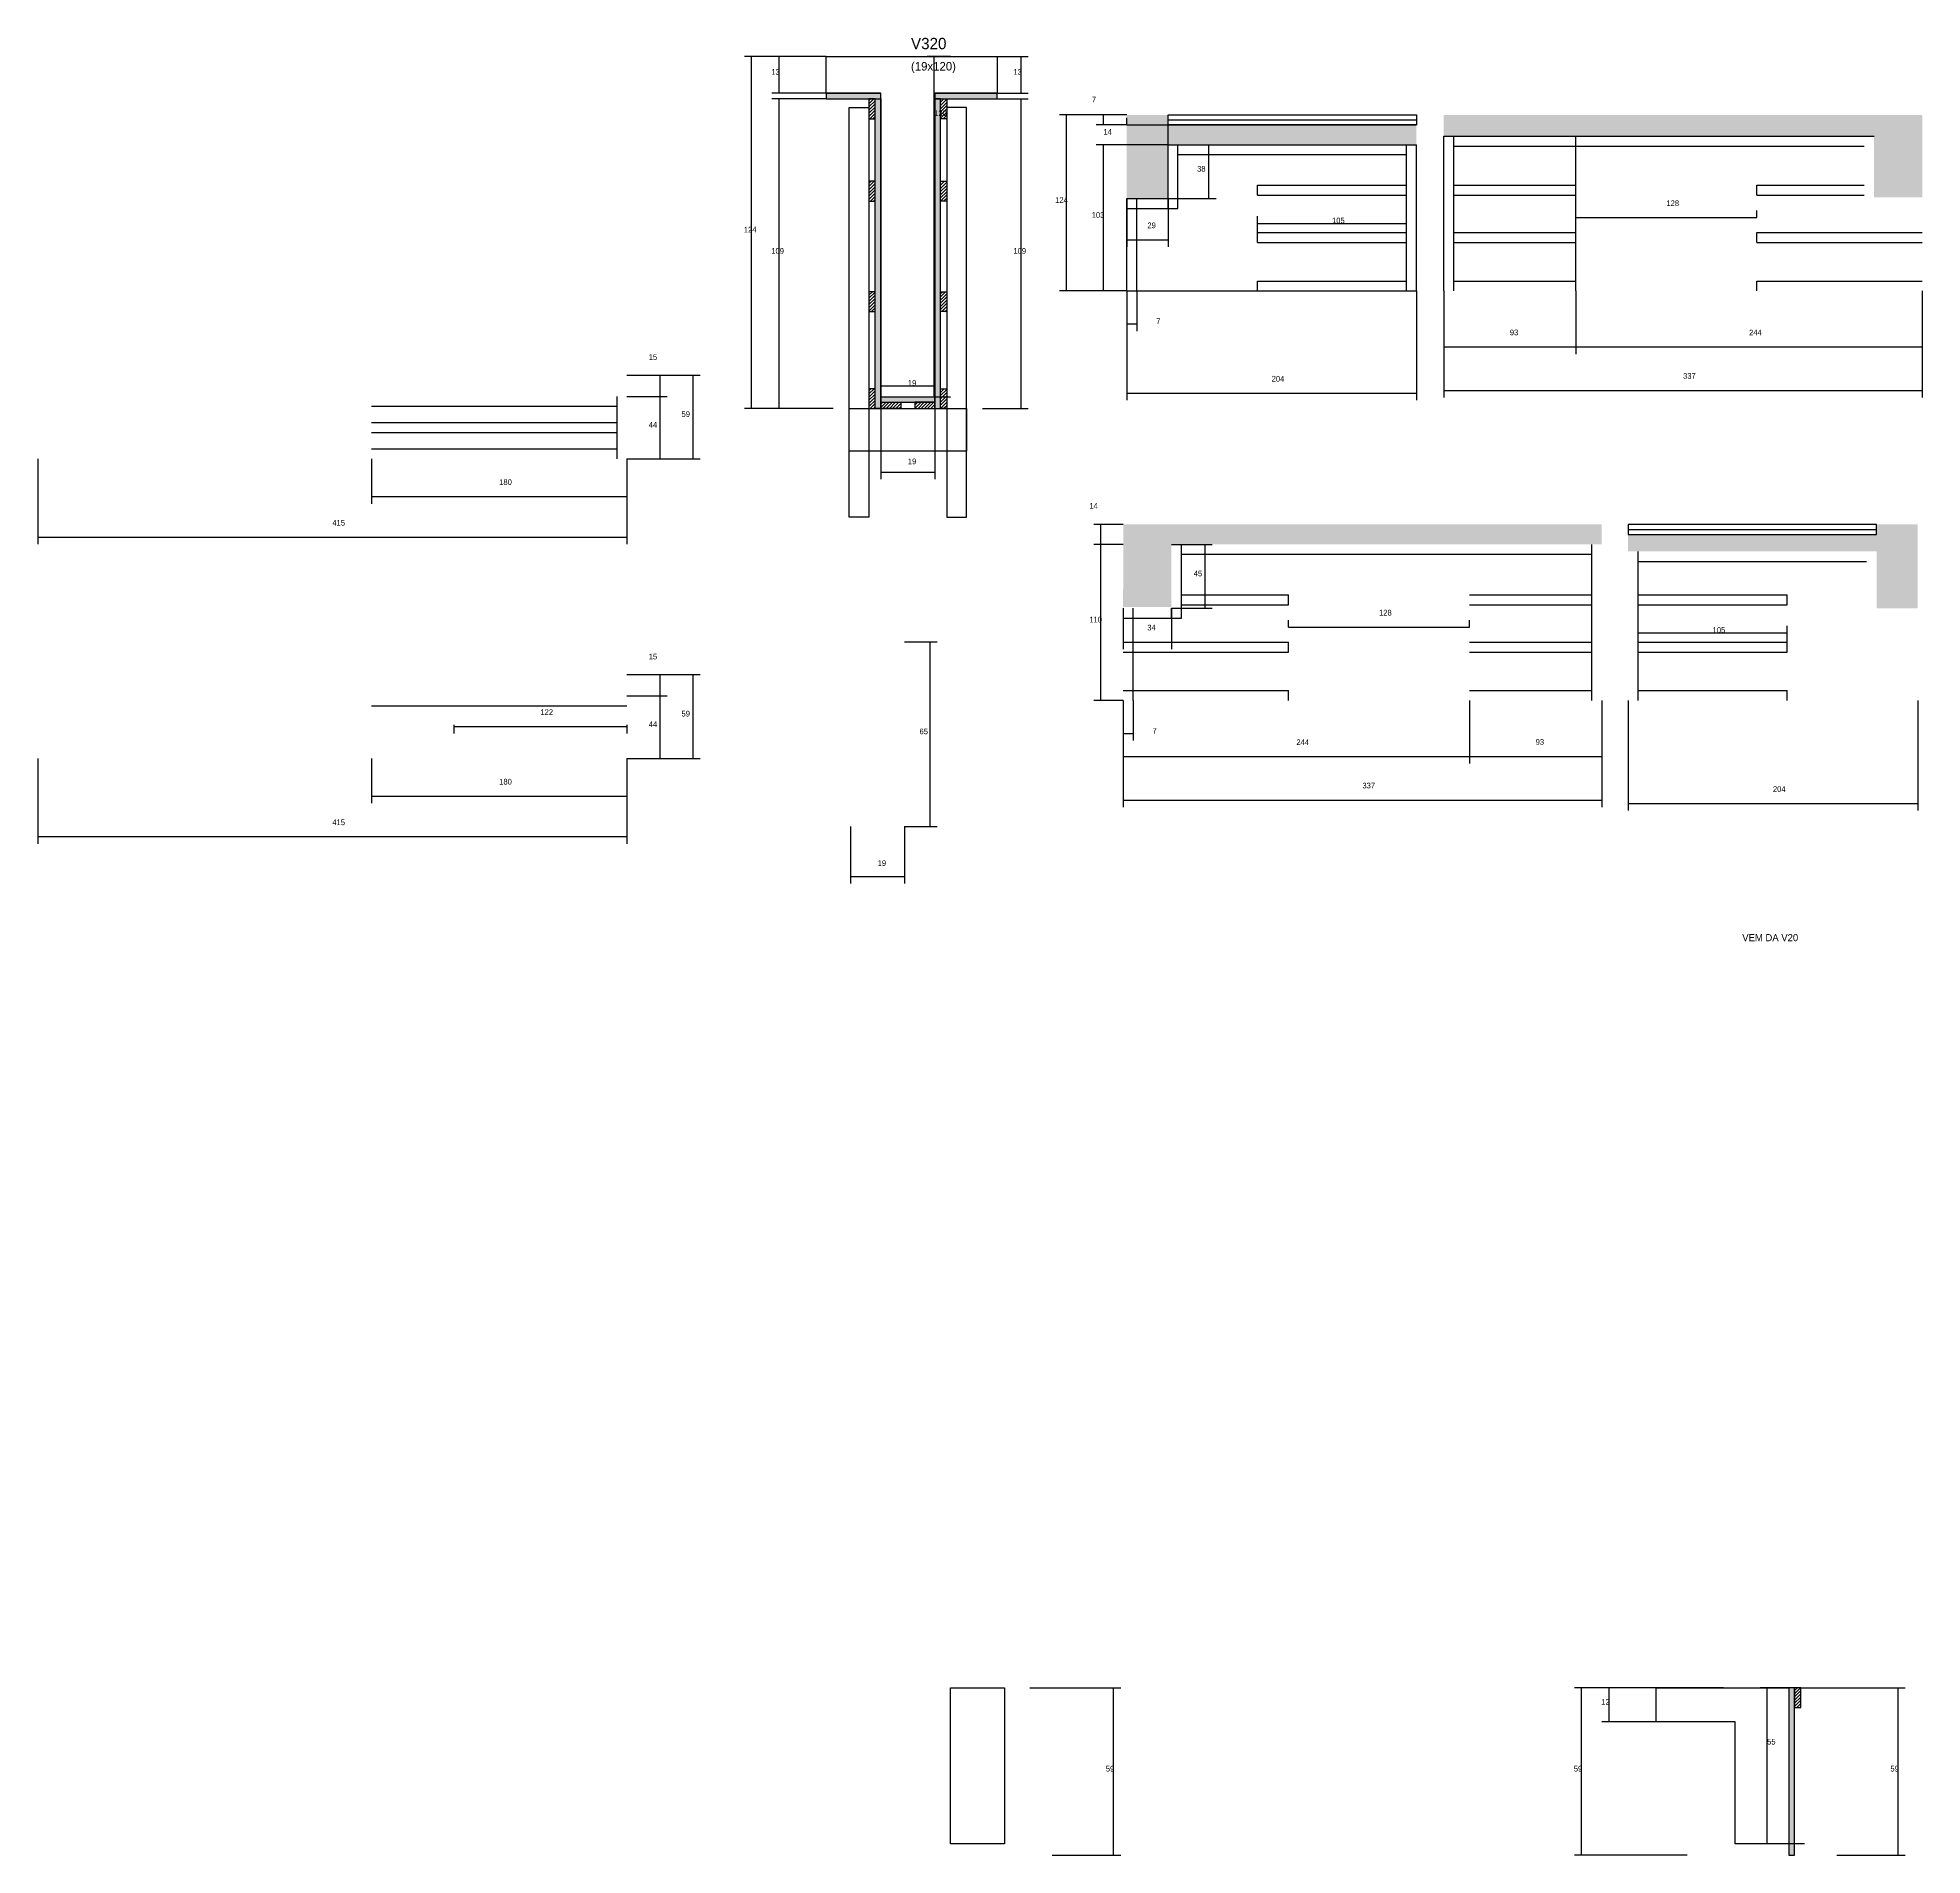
# Model space of a CAD drawing. Header units: metres. Extents: x 5156 to 6483, y 2337 to 3617.
import ezdxf

# ---------------------------------------------------------------- set-up
doc = ezdxf.new("R2010")
doc.units = ezdxf.units.M
for name, color, linetype in [('CONCRETO', 251, 'Continuous'), ('COTA', 241, 'Continuous'), ('Cota Seção (2x)', 4, 'Continuous'), ('Hachura', 253, 'Continuous'), ('Madeira', 126, 'Continuous'), ('Painéis', 200, 'Continuous'), ('SARR_2.2x7', 40, 'Continuous'), ('SARR_3.5x7', 81, 'Continuous'), ('Texto Seção', 7, 'Continuous')]:
    doc.layers.add(name, color=color, linetype=linetype)

msp = doc.modelspace()

# ---------------------------------------------------------------- hatches: boundary and pattern name
at = {"layer": 'COTA'}
h = msp.add_hatch(dxfattribs=at)
h.set_pattern_fill('AR-CONC', scale=0.03)
h.paths.add_polyline_path([(5951.7, 3503.3), (5951.7, 3541.3), (5951.7, 3541.3), (6126.6, 3541.3), (6126.6, 3541.3), (6126.6, 3555.3), (6126.6, 3555.3), (5951.7, 3555.3), (5951.7, 3555.3), (5951.7, 3562.3), (5951.7, 3562.3), (5922.7, 3562.3), (5922.7, 3562.3), (5922.7, 3503.3), (5922.7, 3503.3), (5951.7, 3503.3)])
h = msp.add_hatch(dxfattribs=at)
h.set_pattern_fill('AR-CONC', scale=0.03)
h.paths.add_polyline_path([(6145.9, 3547.3), (6448.9, 3547.3), (6448.9, 3547.3), (6448.9, 3504.3), (6448.9, 3504.3), (6482.9, 3504.3), (6482.9, 3504.3), (6482.8, 3562.3), (6482.8, 3562.3), (6145.9, 3562.3), (6145.9, 3562.3), (6145.9, 3547.3)])
h = msp.add_hatch(dxfattribs=at)
h.set_pattern_fill('AR-CONC', scale=0.03)
h.paths.add_polyline_path([(6257.1, 3259.9), (5954.1, 3259.9), (5954.1, 3259.9), (5954.1, 3215.9), (5954.1, 3215.9), (5920.1, 3215.9), (5920.1, 3215.9), (5920.2, 3273.9), (5920.2, 3273.9), (6257.1, 3273.9), (6257.1, 3273.9), (6257.1, 3259.9)])
h = msp.add_hatch(dxfattribs=at)
h.set_pattern_fill('AR-CONC', scale=0.03)
h.paths.add_polyline_path([(6450.7, 3214.9), (6450.7, 3254.9), (6450.7, 3254.9), (6275.7, 3254.9), (6275.7, 3254.9), (6275.7, 3266.9), (6275.7, 3266.9), (6450.7, 3266.9), (6450.7, 3266.9), (6450.7, 3273.9), (6450.7, 3273.9), (6479.7, 3273.9), (6479.7, 3273.9), (6479.7, 3214.9), (6479.7, 3214.9), (6450.7, 3214.9)])
at = {"layer": 'Hachura'}
h = msp.add_hatch(color=8, dxfattribs=at)
h.dxf.hatch_style = 1
h.paths.add_polyline_path([(5749.5, 3573.5), (5749.5, 3577.5), (5749.5, 3577.5), (5710.9, 3577.5), (5710.9, 3577.5), (5710.9, 3573.5), (5710.9, 3573.5), (5749.5, 3573.5)])
h = msp.add_hatch(dxfattribs=at)
h.set_pattern_fill('ANSI31', scale=0.5)
h.paths.add_polyline_path([(5741.1, 3559.5), (5745.5, 3559.5), (5745.5, 3559.5), (5745.5, 3573.5), (5745.5, 3573.5), (5741.1, 3573.5), (5741.1, 3573.5), (5741.1, 3559.5)])
h = msp.add_hatch(color=8, dxfattribs=at)
h.dxf.hatch_style = 1
h.paths.add_polyline_path([(5745.5, 3573.5), (5749.5, 3573.5), (5749.5, 3573.5), (5749.5, 3355.5), (5749.5, 3355.5), (5745.5, 3355.5), (5745.5, 3355.5), (5745.5, 3573.5)])
h = msp.add_hatch(color=8, dxfattribs=at)
h.dxf.hatch_style = 1
h.paths.add_polyline_path([(5831.5, 3573.5), (5831.5, 3577.5), (5831.5, 3577.5), (5787.5, 3577.5), (5787.5, 3577.5), (5787.5, 3573.5), (5787.5, 3573.5), (5831.5, 3573.5)])
h = msp.add_hatch(color=8, dxfattribs=at)
h.dxf.hatch_style = 1
h.paths.add_polyline_path([(5791.5, 3575.5), (5787.5, 3575.5), (5787.5, 3575.5), (5787.5, 3355.5), (5787.5, 3355.5), (5791.5, 3355.5), (5791.5, 3355.5), (5791.5, 3575.5)])
h = msp.add_hatch(dxfattribs=at)
h.set_pattern_fill('ANSI31', scale=0.5)
h.paths.add_polyline_path([(5795.9, 3559.5), (5791.5, 3559.5), (5791.5, 3559.5), (5791.5, 3573.5), (5791.5, 3573.5), (5795.9, 3573.5), (5795.9, 3573.5), (5795.9, 3559.5)])
h = msp.add_hatch(dxfattribs=at)
h.set_pattern_fill('ANSI31', scale=0.5)
h.paths.add_polyline_path([(5741.1, 3501.5), (5745.5, 3501.5), (5745.5, 3501.5), (5745.5, 3515.5), (5745.5, 3515.5), (5741.1, 3515.5), (5741.1, 3515.5), (5741.1, 3501.5)])
h = msp.add_hatch(dxfattribs=at)
h.set_pattern_fill('ANSI31', scale=0.5)
h.paths.add_polyline_path([(5795.9, 3501.5), (5791.5, 3501.5), (5791.5, 3501.5), (5791.5, 3515.5), (5791.5, 3515.5), (5795.9, 3515.5), (5795.9, 3515.5), (5795.9, 3501.5)])
h = msp.add_hatch(dxfattribs=at)
h.set_pattern_fill('ANSI31', scale=0.5)
h.paths.add_polyline_path([(5741.1, 3423.8), (5745.5, 3423.8), (5745.5, 3423.8), (5745.5, 3437.8), (5745.5, 3437.8), (5741.1, 3437.8), (5741.1, 3437.8), (5741.1, 3423.8)])
h = msp.add_hatch(dxfattribs=at)
h.set_pattern_fill('ANSI31', scale=0.5)
h.paths.add_polyline_path([(5795.9, 3423.8), (5791.5, 3423.8), (5791.5, 3423.8), (5791.5, 3437.8), (5791.5, 3437.8), (5795.9, 3437.8), (5795.9, 3437.8), (5795.9, 3423.8)])
h = msp.add_hatch(dxfattribs=at)
h.set_pattern_fill('ANSI31', scale=0.5)
h.paths.add_polyline_path([(5741.1, 3355.5), (5745.5, 3355.5), (5745.5, 3355.5), (5745.5, 3369.5), (5745.5, 3369.5), (5741.1, 3369.5), (5741.1, 3369.5), (5741.1, 3355.5)])
h = msp.add_hatch(color=8, dxfattribs=at)
h.dxf.hatch_style = 1
h.paths.add_polyline_path([(5787.5, 3359.9), (5787.5, 3363.5), (5787.5, 3363.5), (5749.5, 3363.5), (5749.5, 3363.5), (5749.5, 3359.9), (5749.5, 3359.9), (5787.5, 3359.9)])
h = msp.add_hatch(dxfattribs=at)
h.set_pattern_fill('ANSI31', scale=0.5)
h.paths.add_polyline_path([(5749.5, 3355.5), (5749.5, 3359.9), (5749.5, 3359.9), (5763.5, 3359.9), (5763.5, 3359.9), (5763.5, 3355.5), (5763.5, 3355.5), (5749.5, 3355.5)])
h = msp.add_hatch(dxfattribs=at)
h.set_pattern_fill('ANSI31', scale=0.5)
h.paths.add_polyline_path([(5787.5, 3355.5), (5787.5, 3359.9), (5787.5, 3359.9), (5773.5, 3359.9), (5773.5, 3359.9), (5773.5, 3355.5), (5773.5, 3355.5), (5787.5, 3355.5)])
h = msp.add_hatch(dxfattribs=at)
h.set_pattern_fill('ANSI31', scale=0.5)
h.paths.add_polyline_path([(5795.9, 3355.5), (5791.5, 3355.5), (5791.5, 3355.5), (5791.5, 3369.5), (5791.5, 3369.5), (5795.9, 3369.5), (5795.9, 3369.5), (5795.9, 3355.5)])
h = msp.add_hatch(color=8, dxfattribs=at)
h.dxf.hatch_style = 1
h.paths.add_polyline_path([(6393, 2454.9), (6389, 2454.9), (6389, 2454.9), (6389, 2336.9), (6389, 2336.9), (6393, 2336.9), (6393, 2336.9), (6393, 2454.9)])
h = msp.add_hatch(dxfattribs=at)
h.set_pattern_fill('ANSI31', scale=0.5)
h.paths.add_polyline_path([(6393, 2440.9), (6397.4, 2440.9), (6397.4, 2440.9), (6397.4, 2454.9), (6397.4, 2454.9), (6393, 2454.9), (6393, 2454.9), (6393, 2440.9)])

# ---------------------------------------------------------------- linework, layer by layer
at = {"layer": 'CONCRETO'}
for points in [[(5710.9, 3577.5), (5710.9, 3603.5), (5831.5, 3603.5), (5831.5, 3577.5), (5787.5, 3577.5), (5787.5, 3363.5), (5749.5, 3363.5), (5749.5, 3577.5)], [(5798.5, 2454.9), (5798.5, 2454.9), (5836.5, 2454.9), (5836.5, 2426.9), (5836.5, 2426.9), (5836.5, 2344.9), (5798.5, 2344.9), (5798.5, 2454.9)], [(6295.4, 2430.9), (6295.4, 2454.9), (6351, 2454.9), (6351, 2454.9), (6389, 2454.9), (6389, 2344.9), (6351, 2344.9), (6351, 2430.9)]]:
    msp.add_lwpolyline(points, close=True, dxfattribs=at)
at = {"layer": 'COTA'}
for p, q in [((5710.9, 3603.5), (5653.5, 3603.5)), ((5658.5, 3355.5), (5658.5, 3603.5)), ((5710.9, 3603.5), (5672.8, 3603.5)), ((5677.8, 3577.5), (5677.8, 3603.5)), ((5831.5, 3603.5), (5853.3, 3603.5)), ((5848.3, 3577.5), (5848.3, 3603.5)), ((5710.9, 3577.5), (5672.8, 3577.5)), ((5710.9, 3573.5), (5672.8, 3573.5)), ((5677.8, 3355.5), (5677.8, 3573.5)), ((5831.5, 3577.5), (5853.3, 3577.5)), ((5831.5, 3573.5), (5853.3, 3573.5)), ((5848.3, 3355.5), (5848.3, 3573.5)), ((5922.7, 3562.3), (5875.3, 3562.3)), ((5880.3, 3438.3), (5880.3, 3562.3)), ((5922.7, 3562.3), (5901.2, 3562.3)), ((5906.2, 3555.3), (5906.2, 3562.3)), ((5922.7, 3555.3), (5922.7, 3560.3)), ((5951.7, 3541.3), (5951.7, 3560.3)), ((5922.7, 3555.3), (5901.2, 3555.3)), ((5922.7, 3555.3), (5951.7, 3555.3)), ((5951.7, 3541.3), (5901.2, 3541.3)), ((5906.2, 3438.3), (5906.2, 3541.3)), ((5951.7, 3541.3), (5985.5, 3541.3)), ((5980.5, 3503.3), (5980.5, 3541.3)), ((5922.7, 3503.3), (5922.7, 3469.4)), ((5951.7, 3503.3), (5985.5, 3503.3)), ((5951.7, 3503.3), (5951.7, 3469.4)), ((6014.7, 3479.4), (6014.7, 3490.9)), ((6119.7, 3479.4), (6119.7, 3490.9)), ((6238.9, 3490), (6238.9, 3495)), ((6366.4, 3490), (6366.4, 3495)), ((6014.7, 3485.9), (6119.7, 3485.9)), ((6238.9, 3490), (6366.4, 3490)), ((5922.7, 3474.4), (5951.7, 3474.4)), ((5922.7, 3438.3), (5875.3, 3438.3)), ((5922.7, 3438.3), (5901.2, 3438.3)), ((5922.7, 3438.3), (5922.7, 3361.4)), ((5922.7, 3438.3), (5922.7, 3410.1)), ((5929.7, 3438.3), (5929.7, 3410.1)), ((6126.6, 3438.3), (6126.6, 3361.4)), ((6145.9, 3438.3), (6145.9, 3393.9)), ((6145.9, 3438.3), (6145.9, 3363.2)), ((6238.9, 3438.3), (6238.9, 3393.9)), ((6238.9, 3438.3), (6238.9, 3393.9)), ((6482.9, 3438.3), (6482.9, 3393.9)), ((6482.9, 3438.3), (6482.9, 3363.2)), ((5922.7, 3415.1), (5929.7, 3415.1)), ((6145.9, 3398.9), (6238.9, 3398.9)), ((6238.9, 3398.9), (6482.9, 3398.9)), ((5570.7, 3379.1), (5599.1, 3379.1)), ((5570.7, 3379.1), (5622.2, 3379.1)), ((5594.1, 3364.1), (5594.1, 3379.1)), ((5617.2, 3320.1), (5617.2, 3379.1)), ((5570.7, 3364.1), (5599.1, 3364.1)), ((5570.7, 3364.1), (5599.1, 3364.1)), ((5594.1, 3320.1), (5594.1, 3364.1)), ((5922.7, 3366.4), (6126.6, 3366.4)), ((6145.9, 3368.2), (6482.9, 3368.2)), ((5715.9, 3355.5), (5653.5, 3355.5)), ((5715.9, 3355.5), (5672.8, 3355.5)), ((5749.5, 3355.5), (5749.5, 3305.8)), ((5787.5, 3355.5), (5787.5, 3305.8)), ((5821.1, 3355.5), (5853.3, 3355.5)), ((5155.7, 3320.1), (5155.7, 3260)), ((5390.7, 3320.1), (5390.7, 3288.5)), ((5570.7, 3320.1), (5570.7, 3288.5)), ((5570.7, 3320.1), (5570.7, 3260)), ((5570.7, 3320.1), (5599.1, 3320.1)), ((5570.7, 3320.1), (5622.2, 3320.1)), ((5749.5, 3310.8), (5787.5, 3310.8)), ((5390.7, 3293.5), (5570.7, 3293.5)), ((5155.7, 3265), (5570.7, 3265)), ((5920.1, 3273.9), (5899.4, 3273.9)), ((5904.4, 3259.9), (5904.4, 3273.9)), ((5920.1, 3259.9), (5899.4, 3259.9)), ((5920.1, 3259.9), (5899.4, 3259.9)), ((5904.4, 3149.9), (5904.4, 3259.9)), ((5954.1, 3259.9), (5982.9, 3259.9)), ((5977.9, 3214.9), (5977.9, 3259.9)), ((5920.1, 3214.9), (5920.1, 3186.1)), ((5954.1, 3214.9), (5982.9, 3214.9)), ((5954.1, 3214.9), (5954.1, 3186.1)), ((6036.6, 3201.6), (6036.6, 3206.6)), ((6036.6, 3201.6), (6164.1, 3201.6)), ((6164.1, 3201.6), (6164.1, 3206.6)), ((6282.7, 3191.1), (6282.7, 3202.6)), ((6387.7, 3191.1), (6387.7, 3202.6)), ((5766.2, 3191.2), (5789.2, 3191.2)), ((5784.2, 3061.2), (5784.2, 3191.2)), ((5920.1, 3191.1), (5954.1, 3191.1)), ((6282.7, 3197.6), (6387.7, 3197.6)), ((5570.7, 3168.2), (5599.1, 3168.2)), ((5570.7, 3168.2), (5622.2, 3168.2)), ((5594.1, 3153.2), (5594.1, 3168.2)), ((5617.2, 3109.2), (5617.2, 3168.2)), ((5570.7, 3153.2), (5599.1, 3153.2)), ((5570.7, 3153.2), (5599.1, 3153.2)), ((5594.1, 3109.2), (5594.1, 3153.2)), ((5920.1, 3149.9), (5899.4, 3149.9)), ((5920.1, 3149.9), (5920.1, 3105.6)), ((5920.1, 3149.9), (5920.1, 3074.9)), ((5920.1, 3149.9), (5920.1, 3121.7)), ((5927.1, 3149.9), (5927.1, 3121.7)), ((6164.1, 3149.9), (6164.1, 3105.6)), ((6164.1, 3149.9), (6164.1, 3105.6)), ((6257.1, 3149.9), (6257.1, 3105.6)), ((6257.1, 3149.9), (6257.1, 3074.9)), ((6275.7, 3149.9), (6275.7, 3072.5)), ((6479.7, 3149.9), (6479.7, 3072.5)), ((5448.7, 3132.9), (5448.7, 3126.7)), ((5570.7, 3132.9), (5570.7, 3126.7)), ((5448.7, 3131.7), (5570.7, 3131.7)), ((5920.1, 3126.7), (5927.1, 3126.7)), ((5155.7, 3109.2), (5155.7, 3049.1)), ((5390.7, 3109.2), (5390.7, 3077.7)), ((5570.7, 3109.2), (5570.7, 3077.7)), ((5570.7, 3109.2), (5570.7, 3049.1)), ((5570.7, 3109.2), (5599.1, 3109.2)), ((5570.7, 3109.2), (5622.2, 3109.2)), ((5920.1, 3110.6), (6164.1, 3110.6)), ((6164.1, 3110.6), (6257.1, 3110.6)), ((5390.7, 3082.7), (5570.7, 3082.7)), ((5920.1, 3079.9), (6257.1, 3079.9)), ((6275.7, 3077.5), (6479.7, 3077.5)), ((5155.7, 3054.1), (5570.7, 3054.1)), ((5728.2, 3061.2), (5728.2, 3021)), ((5766.2, 3061.2), (5766.2, 3021)), ((5766.2, 3061.2), (5789.2, 3061.2)), ((5728.2, 3026), (5766.2, 3026)), ((5854.5, 2454.9), (5918.4, 2454.9)), ((5913.4, 2336.9), (5913.4, 2454.9)), ((6343, 2454.9), (6238, 2454.9)), ((6243, 2336.9), (6243, 2454.9)), ((6295.4, 2454.9), (6257.3, 2454.9)), ((6262.3, 2430.9), (6262.3, 2454.9)), ((6397.4, 2454.9), (6470.9, 2454.9)), ((6465.9, 2336.9), (6465.9, 2454.9)), ((6295.4, 2430.9), (6257.3, 2430.9)), ((5870.1, 2336.9), (5918.4, 2336.9)), ((6317.4, 2336.9), (6238, 2336.9)), ((6422.6, 2336.9), (6470.9, 2336.9))]:
    msp.add_line(p, q, dxfattribs=at)
at = {"layer": 'Cota Seção (2x)'}
for p, q in [((5798.5, 3603.5), (5782, 3603.5)), ((5787, 3363.5), (5787, 3603.5)), ((5749.5, 3355.5), (5749.5, 3376.5)), ((5749.5, 3371.5), (5787.5, 3371.5)), ((5787.5, 3355.5), (5787.5, 3376.5)), ((5798.5, 3363.5), (5782, 3363.5)), ((6389, 2454.9), (6368.6, 2454.9)), ((6373.6, 2344.9), (6373.6, 2454.9)), ((6400, 2344.9), (6368.6, 2344.9))]:
    msp.add_line(p, q, dxfattribs=at)
at = {"layer": 'Madeira'}
for points in [[(5741.1, 3559.5), (5745.5, 3559.5), (5745.5, 3573.5), (5741.1, 3573.5)], [(5795.9, 3559.5), (5791.5, 3559.5), (5791.5, 3573.5), (5795.9, 3573.5)], [(5741.1, 3501.5), (5745.5, 3501.5), (5745.5, 3515.5), (5741.1, 3515.5)], [(5795.9, 3501.5), (5791.5, 3501.5), (5791.5, 3515.5), (5795.9, 3515.5)], [(5741.1, 3423.8), (5745.5, 3423.8), (5745.5, 3437.8), (5741.1, 3437.8)], [(5795.9, 3423.8), (5791.5, 3423.8), (5791.5, 3437.8), (5795.9, 3437.8)], [(5741.1, 3355.5), (5745.5, 3355.5), (5745.5, 3369.5), (5741.1, 3369.5)], [(5749.5, 3355.5), (5749.5, 3359.9), (5763.5, 3359.9), (5763.5, 3355.5)], [(5787.5, 3355.5), (5787.5, 3359.9), (5773.5, 3359.9), (5773.5, 3355.5)], [(5795.9, 3355.5), (5791.5, 3355.5), (5791.5, 3369.5), (5795.9, 3369.5)], [(6393, 2440.9), (6397.4, 2440.9), (6397.4, 2454.9), (6393, 2454.9)]]:
    msp.add_lwpolyline(points, close=True, dxfattribs=at)
at = {"layer": 'Painéis'}
for p, q in [((5710.9, 3577.5), (5749.5, 3577.5)), ((5787.5, 3577.5), (5831.5, 3577.5)), ((5951.7, 3562.3), (6126.6, 3562.3)), ((5951.7, 3555.3), (5951.7, 3562.3)), ((5951.7, 3555.3), (6126.6, 3555.3)), ((6145.9, 3547.3), (6448.9, 3547.3)), ((6145.9, 3438.3), (6145.9, 3547.3)), ((6238.9, 3438.3), (6238.9, 3547.3)), ((5951.7, 3541.3), (6126.6, 3541.3)), ((5951.7, 3503.3), (5951.7, 3541.3)), ((6126.6, 3438.3), (6126.6, 3541.3)), ((5922.7, 3503.3), (5951.7, 3503.3)), ((5922.7, 3438.3), (5922.7, 3503.3)), ((5922.7, 3438.3), (6126.6, 3438.3))]:
    msp.add_line(p, q, dxfattribs=at)
for points in [[(5749.5, 3573.5), (5749.5, 3577.5), (5710.9, 3577.5), (5710.9, 3573.5)], [(5745.5, 3573.5), (5749.5, 3573.5), (5749.5, 3355.5), (5745.5, 3355.5)], [(5831.5, 3573.5), (5831.5, 3577.5), (5787.5, 3577.5), (5787.5, 3573.5)], [(5791.5, 3573.5), (5787.5, 3573.5), (5787.5, 3355.5), (5791.5, 3355.5)], [(6126.6, 3555.3), (5951.7, 3555.3), (5951.7, 3562.3), (6126.6, 3562.3)], [(5787.5, 3359.9), (5787.5, 3363.5), (5749.5, 3363.5), (5749.5, 3359.9)], [(6275.7, 3266.9), (6450.7, 3266.9), (6450.7, 3273.9), (6275.7, 3273.9)], [(6393, 2454.9), (6389, 2454.9), (6389, 2336.9), (6393, 2336.9)]]:
    msp.add_lwpolyline(points, close=True, dxfattribs=at)
at = {"layer": 'SARR_2.2x7'}
for p, q in [((5951.7, 3558.8), (6126.6, 3558.8)), ((6152.9, 3438.3), (6152.9, 3547.3)), ((5958.7, 3496.3), (5958.7, 3541.3)), ((5958.7, 3534.3), (6119.7, 3534.3)), ((6119.7, 3438.3), (6119.7, 3541.3)), ((6152.9, 3540.3), (6238.9, 3540.3)), ((6238.9, 3540.3), (6441.9, 3540.3)), ((6014.7, 3512.7), (6119.7, 3512.7)), ((6014.7, 3505.7), (6014.7, 3512.7)), ((6014.7, 3505.7), (6119.7, 3505.7)), ((6152.9, 3512.7), (6238.9, 3512.7)), ((6152.9, 3505.7), (6238.9, 3505.7)), ((6366.4, 3512.7), (6441.9, 3512.7)), ((6366.4, 3505.7), (6366.4, 3512.7)), ((6366.4, 3505.7), (6441.9, 3505.7)), ((5922.7, 3496.3), (5951.7, 3496.3)), ((5929.7, 3438.3), (5929.7, 3503.3)), ((5951.7, 3496.3), (5951.7, 3503.3)), ((5951.7, 3496.3), (5958.7, 3496.3)), ((6014.7, 3479.4), (6119.7, 3479.4)), ((6014.7, 3472.4), (6014.7, 3479.4)), ((6152.9, 3479.4), (6238.9, 3479.4)), ((6366.4, 3479.4), (6482.9, 3479.4)), ((6366.4, 3472.4), (6366.4, 3479.4)), ((6014.7, 3472.4), (6119.7, 3472.4)), ((6152.9, 3472.4), (6238.9, 3472.4)), ((6366.4, 3472.4), (6482.9, 3472.4)), ((6014.7, 3445.3), (6119.7, 3445.3)), ((6014.7, 3438.3), (6014.7, 3445.3)), ((6152.9, 3445.3), (6238.9, 3445.3)), ((6366.4, 3445.3), (6482.9, 3445.3)), ((6366.4, 3438.3), (6366.4, 3445.3)), ((5563.8, 3320.1), (5563.8, 3364.1)), ((5390.7, 3357.1), (5563.8, 3357.1)), ((5390.7, 3345.6), (5563.8, 3345.6)), ((5390.7, 3338.6), (5563.8, 3338.6)), ((5390.7, 3327.1), (5563.8, 3327.1)), ((6275.7, 3270.4), (6450.7, 3270.4)), ((5961.1, 3207.9), (5961.1, 3259.9)), ((5961.1, 3252.9), (6164.1, 3252.9)), ((6164.1, 3252.9), (6250.1, 3252.9)), ((6250.1, 3149.9), (6250.1, 3259.9)), ((6282.7, 3149.9), (6282.7, 3254.9)), ((6282.7, 3247.9), (6443.7, 3247.9)), ((5927.1, 3149.9), (5927.1, 3214.9)), ((5954.1, 3207.9), (5954.1, 3214.9)), ((5961.1, 3224.4), (6036.6, 3224.4)), ((5961.1, 3217.4), (6036.6, 3217.4)), ((6036.6, 3217.4), (6036.6, 3224.4)), ((6164.1, 3224.4), (6250.1, 3224.4)), ((6164.1, 3217.4), (6250.1, 3217.4)), ((6282.7, 3224.4), (6387.7, 3224.4)), ((6282.7, 3217.4), (6387.7, 3217.4)), ((6387.7, 3217.4), (6387.7, 3224.4)), ((5920.1, 3207.9), (5954.1, 3207.9)), ((5954.1, 3207.9), (5961.1, 3207.9)), ((5920.1, 3191.1), (6036.6, 3191.1)), ((6036.6, 3184.1), (6036.6, 3191.1)), ((6164.1, 3191.1), (6250.1, 3191.1)), ((6282.7, 3191.1), (6387.7, 3191.1)), ((6387.7, 3184.1), (6387.7, 3191.1)), ((5920.1, 3184.1), (6036.6, 3184.1)), ((6164.1, 3184.1), (6250.1, 3184.1)), ((6282.7, 3184.1), (6387.7, 3184.1)), ((5390.7, 3146.2), (5570.7, 3146.2)), ((5920.1, 3156.9), (6036.6, 3156.9)), ((6036.6, 3149.9), (6036.6, 3156.9)), ((6164.1, 3156.9), (6250.1, 3156.9)), ((6282.7, 3156.9), (6387.7, 3156.9)), ((6387.7, 3149.9), (6387.7, 3156.9))]:
    msp.add_line(p, q, dxfattribs=at)
at = {"layer": 'SARR_3.5x7'}
for points in [[(5727.1, 3567.5), (5741.1, 3567.5), (5741.1, 3279), (5727.1, 3279)], [(5809.9, 3567.5), (5795.9, 3567.5), (5795.9, 3279), (5809.9, 3279)], [(5727.1, 3355.5), (5809.9, 3355.5), (5809.9, 3325.5), (5727.1, 3325.5)]]:
    msp.add_lwpolyline(points, close=True, dxfattribs=at)

# ---------------------------------------------------------------- texts
at = {"layer": 'COTA'}
for s, p in [('13', (5672.3, 3590.5)), ('13', (5842.8, 3590.5)), ('7', (5898.1, 3571.1)), ('14', (5906.2, 3548.3)), ('38', (5972.2, 3522.3)), ('124', (5872.2, 3500.3)), ('103', (5898, 3489.8)), ('128', (6302.7, 3498.1)), ('124', (5653, 3479.5)), ('29', (5937.2, 3482.5)), ('105', (6067.2, 3485.9)), ('109', (5672.3, 3464.5)), ('109', (5842.8, 3464.5)), ('7', (5943.4, 3415.1)), ('93', (6192.4, 3407.1)), ('244', (6360.9, 3407)), ('15', (5586, 3389.8)), ('204', (6024.7, 3374.5)), ('337', (6314.4, 3376.5)), ('44', (5586, 3342.1)), ('59', (5609.1, 3349.6)), ('19', (5768.5, 3316.3)), ('180', (5480.7, 3301.7)), ('14', (5896.3, 3285)), ('415', (5363.2, 3273.1)), ('45', (5969.8, 3237.4)), ('128', (6100.3, 3209.8)), ('110', (5896.3, 3204.9)), ('34', (5937.1, 3199.3)), ('105', (6335.2, 3197.6)), ('15', (5586, 3178.9)), ('122', (5509.7, 3139.8)), ('44', (5586, 3131.2)), ('59', (5609.1, 3138.7)), ('65', (5776.7, 3126.2)), ('7', (5940.8, 3126.7)), ('244', (6042.1, 3118.6)), ('93', (6210.6, 3118.8)), ('180', (5480.7, 3090.8)), ('337', (6088.6, 3088.1)), ('204', (6377.7, 3085.6)), ('415', (5363.2, 3062.2)), ('19', (5747.2, 3033.5)), ('12', (6256.8, 2442.9)), ('59', (5907.9, 2395.9)), ('59', (6237.5, 2395.9)), ('59', (6460.4, 2395.9))]:
    msp.add_text(s, height=4, dxfattribs=at).set_placement(p)
at = {"layer": 'Cota Seção (2x)'}
for s, p in [('120', (5787, 3561.5)), ('19', (5768.5, 3371.5)), ('55', (6373.6, 2414.9))]:
    msp.add_text(s, height=4, dxfattribs=at).set_placement(p)
at = {"layer": 'Texto Seção'}
for s, height, p in [('V320', 8, (5770.7, 3608.5)), ('(19x120)', 6, (5770.7, 3593.5)), ('VEM DA V20', 5, (6356.1, 2980.5))]:
    msp.add_text(s, height=height, dxfattribs=at).set_placement(p)

doc.saveas('drawing.dxf')
